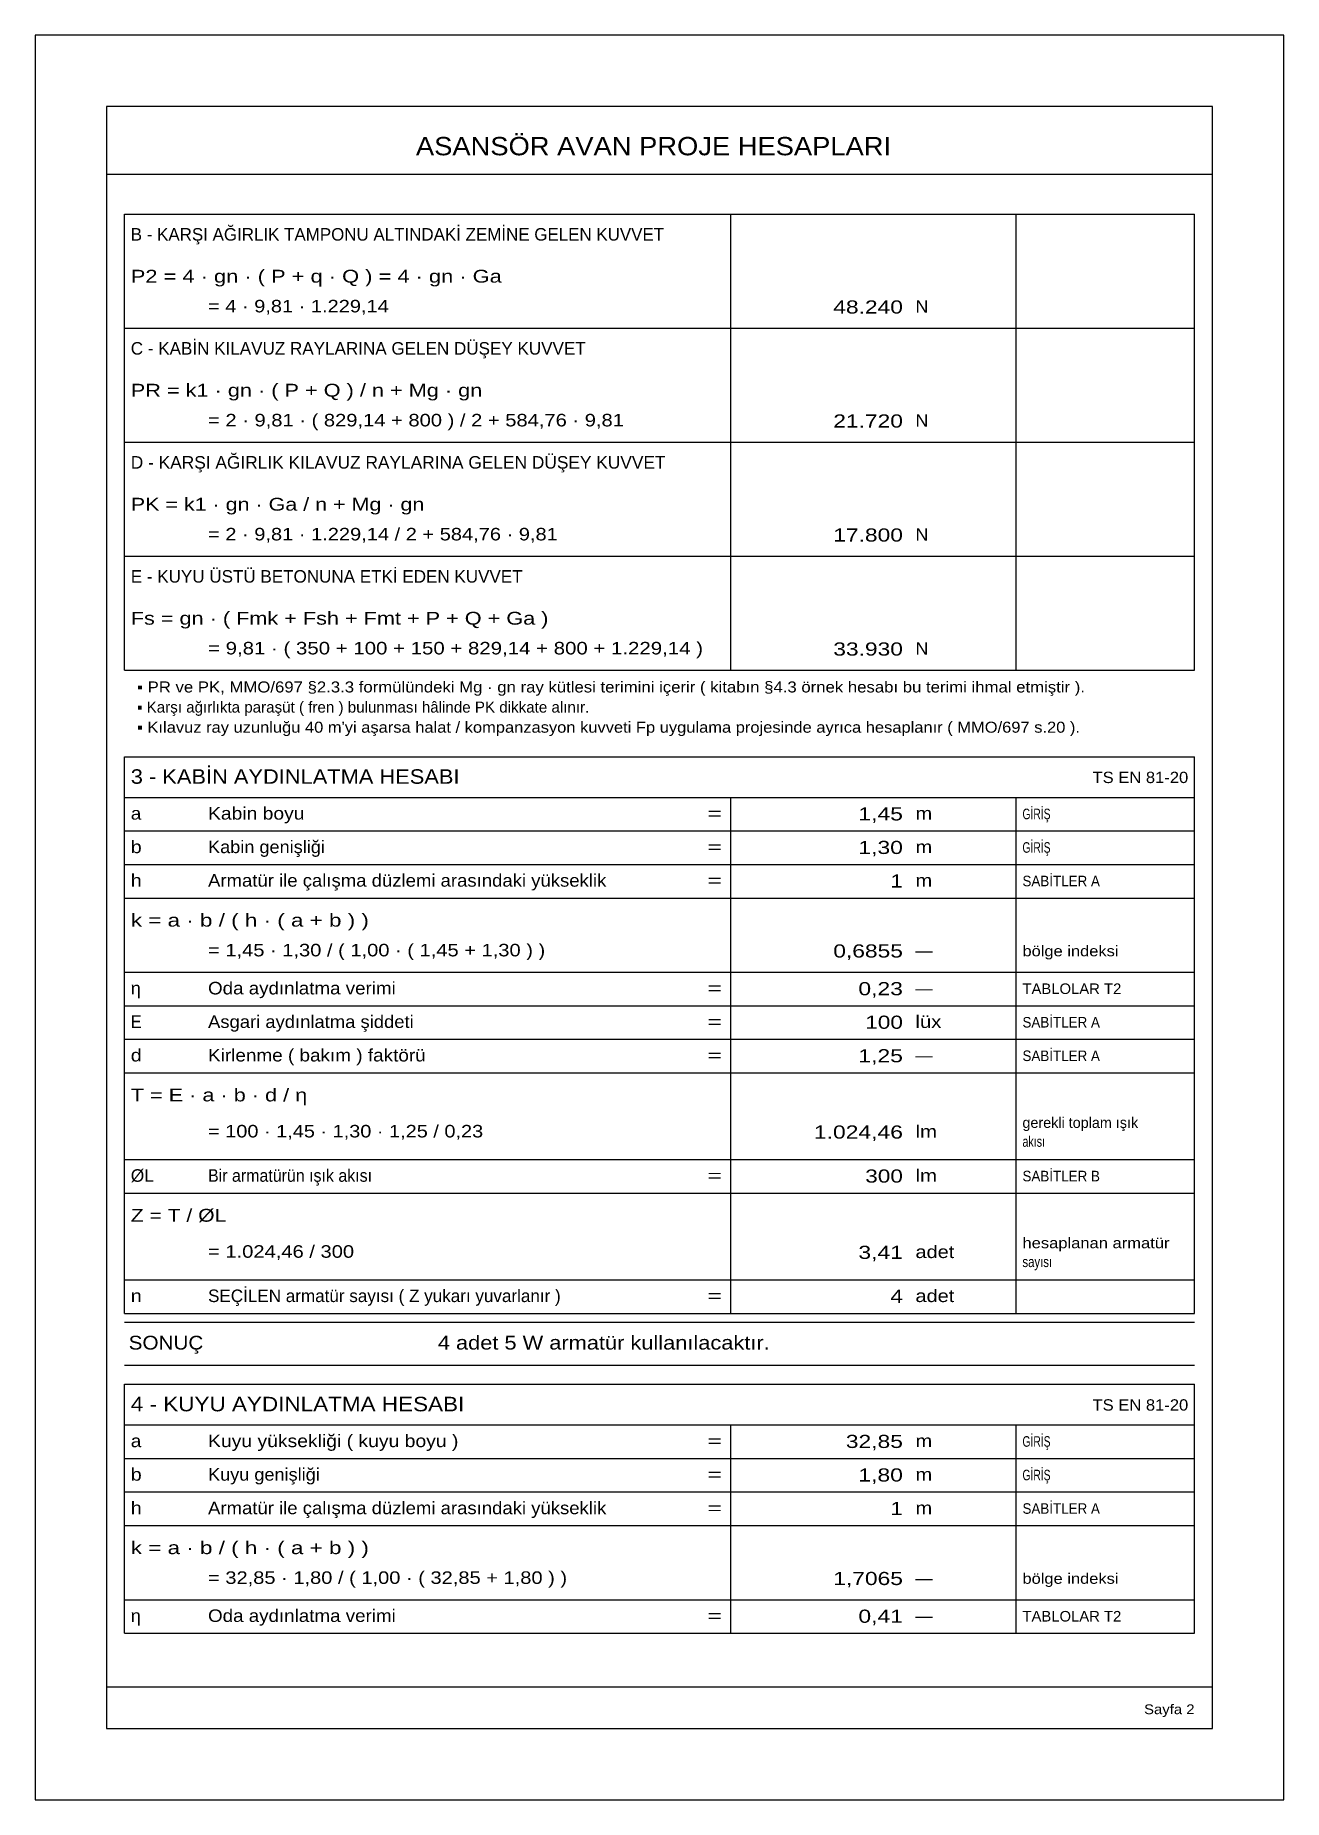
# Model space of a CAD drawing. Header units: millimetres. Extents: x 0 to 1750, y 0 to 297.
# Drawn here: x 660 to 870, y 0 to 297 of the extents above; entities that cross this region are included whole.
import ezdxf

# ---------------------------------------------------------------- set-up
doc = ezdxf.new("R2010")
doc.units = ezdxf.units.MM
for name, color, linetype in [('AVAN-A4', 8, 'Continuous'), ('AVAN-CIZGI', 7, 'Continuous'), ('AVAN-YAZI', 7, 'Continuous')]:
    doc.layers.add(name, color=color, linetype=linetype)
doc.styles.add('AVAN', font='arial.ttf')
doc.styles.add('AVAN-KALIN', font='arial.ttf')

msp = doc.modelspace()

# ---------------------------------------------------------------- texts
at = {"layer": 'AVAN-YAZI'}
for s, height, style, width, p in [('ASANSÖR AVAN PROJE HESAPLARI', 3.086, 'AVAN-KALIN', 1.066, (724.0278, 276.8)), ('B - KARŞI AĞIRLIK TAMPONU ALTINDAKİ ZEMİNE GELEN KUVVET', 2.109, 'AVAN', 0.9666, (676.0583, 262.4383)), ('P2 = 4 · gn · ( P + q · Q ) = 4 · gn · Ga', 2.16, 'AVAN-KALIN', 1.2183, (676.0583, 255.3651)), ('= 4 · 9,81 · 1.229,14', 2.109, 'AVAN', 1.1423, (689.0583, 250.3557)), ('48.240', 2.212, 'AVAN-KALIN', 1.2394, (794.2343, 250.1617)), ('N', 2.109, 'AVAN', 1.0176, (808.0583, 250.3028)), ('C - KABİN KILAVUZ RAYLARINA GELEN DÜŞEY KUVVET', 2.109, 'AVAN', 0.9739, (676.0583, 243.2472)), ('PR = k1 · gn · ( P + Q ) / n + Mg · gn', 2.16, 'AVAN-KALIN', 1.2097, (676.0583, 236.174)), ('= 2 · 9,81 · ( 829,14 + 800 ) / 2 + 584,76 · 9,81', 2.109, 'AVAN', 1.1498, (689.0583, 231.1646)), ('21.720', 2.212, 'AVAN-KALIN', 1.2394, (794.2343, 230.9706)), ('N', 2.109, 'AVAN', 1.0176, (808.0583, 231.1117)), ('D - KARŞI AĞIRLIK KILAVUZ RAYLARINA GELEN DÜŞEY KUVVET', 2.109, 'AVAN', 0.9883, (676.0583, 224.0561)), ('PK = k1 · gn · Ga / n + Mg · gn', 2.16, 'AVAN-KALIN', 1.197, (676.0583, 216.9829)), ('= 2 · 9,81 · 1.229,14 / 2 + 584,76 · 9,81', 2.109, 'AVAN', 1.144, (689.0583, 211.9735)), ('17.800', 2.212, 'AVAN-KALIN', 1.2394, (794.2343, 211.7794)), ('N', 2.109, 'AVAN', 1.0176, (808.0583, 211.9206)), ('E - KUYU ÜSTÜ BETONUNA ETKİ EDEN KUVVET', 2.109, 'AVAN', 0.9726, (676.0583, 204.865)), ('Fs = gn · ( Fmk + Fsh + Fmt + P + Q + Ga )', 2.16, 'AVAN-KALIN', 1.2076, (676.0583, 197.7918)), ('= 9,81 · ( 350 + 100 + 150 + 829,14 + 800 + 1.229,14 )', 2.109, 'AVAN', 1.1658, (689.0583, 192.7824)), ('33.930', 2.212, 'AVAN-KALIN', 1.2394, (794.2343, 192.5883)), ('N', 2.109, 'AVAN', 1.0176, (808.0583, 192.7294)), ('▪ PR ve PK, MMO/697 §2.3.3 formülündeki Mg · gn ray kütlesi terimini içerir ( kitabın §4.3 örnek hesabı bu terimi ihmal etmiştir ).', 1.852, 'AVAN', 1.088, (677.1167, 186.3789)), ('▪ Karşı ağırlıkta paraşüt ( fren ) bulunması hâlinde PK dikkate alınır.', 1.852, 'AVAN', 0.9846, (677.1167, 182.9922)), ("▪ Kılavuz ray uzunluğu 40 m'yi aşarsa halat / kompanzasyon kuvveti Fp uygulama projesinde ayrıca hesaplanır ( MMO/697 s.20 ).", 1.852, 'AVAN', 1.0712, (677.1167, 179.6056)), ('3 - KABİN AYDINLATMA HESABI', 2.443, 'AVAN-KALIN', 1.0761, (676.0583, 171.008)), ('TS EN 81-20', 1.903, 'AVAN', 1.0479, (837.8424, 171.1315)), ('a', 2.109, 'AVAN', 1.0825, (676.0583, 164.9755)), ('Kabin boyu', 2.109, 'AVAN', 1.1003, (689.0583, 164.9755)), ('=', 2.109, 'AVAN', 1.4092, (773.0583, 164.9755)), ('1,45', 2.212, 'AVAN-KALIN', 1.2453, (798.4562, 164.8344)), ('m', 2.109, 'AVAN', 1.1486, (808.0583, 164.9755)), ('GİRİŞ', 1.775, 'AVAN', 0.6995, (826.0584, 165.0461)), ('b', 2.109, 'AVAN', 1.1213, (676.0583, 159.3311)), ('Kabin genişliği', 2.109, 'AVAN', 1.0348, (689.0583, 159.3311)), ('=', 2.109, 'AVAN', 1.4092, (773.0583, 159.3311)), ('1,30', 2.212, 'AVAN-KALIN', 1.2453, (798.4562, 159.19)), ('m', 2.109, 'AVAN', 1.1486, (808.0583, 159.3311)), ('GİRİŞ', 1.775, 'AVAN', 0.6995, (826.0584, 159.4017)), ('h', 2.109, 'AVAN', 1.1196, (676.0583, 153.6867)), ('Armatür ile çalışma düzlemi arasındaki yükseklik', 2.109, 'AVAN', 1.0574, (689.0583, 153.6867)), ('=', 2.109, 'AVAN', 1.4092, (773.0583, 153.6867)), ('1', 2.212, 'AVAN-KALIN', 1.2291, (803.8307, 153.5455)), ('m', 2.109, 'AVAN', 1.1486, (808.0583, 153.6867)), ('SABİTLER A', 1.775, 'AVAN', 0.909, (826.0584, 153.7572)), ('k = a · b / ( h · ( a + b ) )', 2.16, 'AVAN-KALIN', 1.2508, (676.0583, 146.9662)), ('= 1,45 · 1,30 / ( 1,00 · ( 1,45 + 1,30 ) )', 2.109, 'AVAN', 1.1468, (689.0583, 141.9568)), ('0,6855', 2.212, 'AVAN-KALIN', 1.2394, (794.2343, 141.7628)), ('—', 2.109, 'AVAN', 0.9822, (808.0583, 141.9039)), ('bölge indeksi', 1.775, 'AVAN', 1.1161, (826.0584, 141.9744)), ('η', 2.109, 'AVAN', 1.0323, (676.0583, 135.5539)), ('Oda aydınlatma verimi', 2.109, 'AVAN', 1.0714, (689.0583, 135.5539)), ('=', 2.109, 'AVAN', 1.4092, (773.0583, 135.5539)), ('0,23', 2.212, 'AVAN-KALIN', 1.2453, (798.4562, 135.4128)), ('TABLOLAR T2', 1.775, 'AVAN', 1.0053, (826.0584, 135.6244)), ('—', 2.109, 'AVAN', 0.9822, (808.0583, 135.5539)), ('E', 2.109, 'AVAN', 0.9304, (676.0583, 129.9094)), ('Asgari aydınlatma şiddeti', 2.109, 'AVAN', 1.0511, (689.0583, 129.9094)), ('=', 2.109, 'AVAN', 1.4092, (773.0583, 129.9094)), ('100', 2.212, 'AVAN-KALIN', 1.2291, (799.6087, 129.7683)), ('lüx', 2.109, 'AVAN', 1.1554, (808.0583, 129.9094)), ('SABİTLER A', 1.775, 'AVAN', 0.909, (826.0584, 129.98)), ('d', 2.109, 'AVAN', 1.1213, (676.0583, 124.265)), ('Kirlenme ( bakım ) faktörü', 2.109, 'AVAN', 1.0803, (689.0583, 124.265)), ('=', 2.109, 'AVAN', 1.4092, (773.0583, 124.265)), ('1,25', 2.212, 'AVAN-KALIN', 1.2453, (798.4562, 124.1239)), ('—', 2.109, 'AVAN', 0.9822, (808.0583, 124.265)), ('SABİTLER A', 1.775, 'AVAN', 0.909, (826.0584, 124.3355)), ('T = E · a · b · d / η', 2.16, 'AVAN-KALIN', 1.2083, (676.0583, 117.5446)), ('= 100 · 1,45 · 1,30 · 1,25 / 0,23', 2.109, 'AVAN', 1.1372, (689.0583, 111.4768)), ('1.024,46', 2.212, 'AVAN-KALIN', 1.2453, (790.9708, 111.2828)), ('lm', 2.109, 'AVAN', 1.1655, (808.0583, 111.4239)), ('gerekli toplam ışık', 1.775, 'AVAN', 0.9738, (826.0584, 113.0819)), ('akısı', 1.775, 'AVAN', 0.7239, (826.0584, 109.9069)), ('ØL', 2.109, 'AVAN', 0.9897, (676.0583, 104.0155)), ('Bir armatürün ışık akısı', 2.109, 'AVAN', 0.9109, (689.0583, 104.0155)), ('=', 2.109, 'AVAN', 1.4092, (773.0583, 104.0155)), ('300', 2.212, 'AVAN-KALIN', 1.2291, (799.6087, 103.8744)), ('lm', 2.109, 'AVAN', 1.1655, (808.0583, 104.0155)), ('SABİTLER B', 1.775, 'AVAN', 0.9093, (826.0584, 104.0861)), ('Z = T / ØL', 2.16, 'AVAN-KALIN', 1.1761, (676.0583, 97.2951)), ('= 1.024,46 / 300', 2.109, 'AVAN', 1.1492, (689.0583, 91.2273)), ('3,41', 2.212, 'AVAN-KALIN', 1.2453, (798.4562, 91.0333)), ('adet', 2.109, 'AVAN', 1.1381, (808.0583, 91.1744)), ('hesaplanan armatür', 1.775, 'AVAN', 1.1215, (826.0584, 92.8325)), ('sayısı', 1.775, 'AVAN', 0.7692, (826.0584, 89.6575)), ('SEÇİLEN armatür sayısı ( Z yukarı yuvarlanır )', 2.109, 'AVAN', 0.9741, (689.0583, 83.7661)), ('n', 2.109, 'AVAN', 1.1196, (676.0583, 83.7661)), ('=', 2.109, 'AVAN', 1.4092, (773.0583, 83.7661)), ('4', 2.212, 'AVAN-KALIN', 1.2291, (803.8307, 83.625)), ('adet', 2.109, 'AVAN', 1.1381, (808.0583, 83.7661)), ('SONUÇ', 2.315, 'AVAN-KALIN', 1.0752, (675.7056, 75.775)), ('4 adet 5 W armatür kullanılacaktır.', 2.315, 'AVAN-KALIN', 1.1339, (727.7056, 75.775)), ('4 - KUYU AYDINLATMA HESABI', 2.443, 'AVAN-KALIN', 1.1081, (676.0583, 65.3783)), ('TS EN 81-20', 1.903, 'AVAN', 1.0479, (837.8424, 65.5018)), ('a', 2.109, 'AVAN', 1.0825, (676.0583, 59.3458)), ('Kuyu yüksekliği ( kuyu boyu )', 2.109, 'AVAN', 1.1039, (689.0583, 59.3458)), ('=', 2.109, 'AVAN', 1.4092, (773.0583, 59.3458)), ('32,85', 2.212, 'AVAN-KALIN', 1.2417, (796.3452, 59.2047)), ('m', 2.109, 'AVAN', 1.1486, (808.0583, 59.3458)), ('GİRİŞ', 1.775, 'AVAN', 0.6995, (826.0584, 59.4164)), ('b', 2.109, 'AVAN', 1.1213, (676.0583, 53.7014)), ('Kuyu genişliği', 2.109, 'AVAN', 1.0338, (689.0583, 53.7014)), ('=', 2.109, 'AVAN', 1.4092, (773.0583, 53.7014)), ('1,80', 2.212, 'AVAN-KALIN', 1.2453, (798.4562, 53.5603)), ('m', 2.109, 'AVAN', 1.1486, (808.0583, 53.7014)), ('GİRİŞ', 1.775, 'AVAN', 0.6995, (826.0584, 53.7719)), ('h', 2.109, 'AVAN', 1.1196, (676.0583, 48.0569)), ('Armatür ile çalışma düzlemi arasındaki yükseklik', 2.109, 'AVAN', 1.0574, (689.0583, 48.0569)), ('=', 2.109, 'AVAN', 1.4092, (773.0583, 48.0569)), ('1', 2.212, 'AVAN-KALIN', 1.2291, (803.8307, 47.9158)), ('m', 2.109, 'AVAN', 1.1486, (808.0583, 48.0569)), ('SABİTLER A', 1.775, 'AVAN', 0.909, (826.0584, 48.1275)), ('k = a · b / ( h · ( a + b ) )', 2.16, 'AVAN-KALIN', 1.2508, (676.0583, 41.3365)), ('= 32,85 · 1,80 / ( 1,00 · ( 32,85 + 1,80 ) )', 2.109, 'AVAN', 1.1454, (689.0583, 36.3271)), ('1,7065', 2.212, 'AVAN-KALIN', 1.2394, (794.2343, 36.1331)), ('—', 2.109, 'AVAN', 0.9822, (808.0583, 36.2742)), ('bölge indeksi', 1.775, 'AVAN', 1.1161, (826.0584, 36.3447)), ('η', 2.109, 'AVAN', 1.0323, (676.0583, 29.9242)), ('Oda aydınlatma verimi', 2.109, 'AVAN', 1.0714, (689.0583, 29.9242)), ('=', 2.109, 'AVAN', 1.4092, (773.0583, 29.9242)), ('0,41', 2.212, 'AVAN-KALIN', 1.2453, (798.4562, 29.7831)), ('—', 2.109, 'AVAN', 0.9822, (808.0583, 29.9242)), ('TABLOLAR T2', 1.775, 'AVAN', 1.0053, (826.0584, 29.9947)), ('Sayfa 2', 1.646, 'AVAN', 1.0886, (846.5146, 14.4))]:
    msp.add_text(s, height=height, dxfattribs=dict(at, style=style, width=width)).set_placement(p)

# ---------------------------------------------------------------- linework, layer by layer
at = {"layer": 'AVAN-A4'}
msp.add_lwpolyline([(660, 0), (870, 0), (870, 297), (660, 297)], close=True, dxfattribs=at)
at = {"layer": 'AVAN-CIZGI'}
for p, q in [((858, 285), (672, 285)), ((672, 285), (672, 12)), ((858, 12), (858, 285)), ((672, 273.6), (858, 273.6)), ((675, 209.31), (675, 266.8833)), ((675, 266.8833), (855, 266.8833)), ((777, 209.31), (777, 266.8833)), ((825, 209.31), (825, 266.8833)), ((855, 209.31), (855, 266.8833)), ((675, 247.6922), (855, 247.6922)), ((675, 228.5011), (855, 228.5011)), ((675, 209.31), (855, 209.31)), ((675, 209.31), (855, 209.31)), ((675, 209.31), (855, 209.31)), ((675, 190.1189), (675, 209.31)), ((777, 190.1189), (777, 209.31)), ((825, 190.1189), (825, 209.31)), ((855, 190.1189), (855, 209.31)), ((675, 190.1189), (855, 190.1189)), ((675, 190.1189), (855, 190.1189)), ((675, 175.5589), (855, 175.5589)), ((675, 168.715), (675, 175.5589)), ((675, 175.5589), (855, 175.5589)), ((855, 168.715), (855, 175.5589)), ((675, 168.715), (855, 168.715)), ((675, 168.715), (855, 168.715)), ((675, 163.0705), (675, 168.715)), ((777, 163.0705), (777, 168.715)), ((825, 163.0705), (825, 168.715)), ((855, 163.0705), (855, 168.715)), ((675, 163.0705), (855, 163.0705)), ((675, 163.0705), (855, 163.0705)), ((675, 163.0705), (855, 163.0705)), ((675, 87.5055), (675, 163.0705)), ((777, 87.5055), (777, 163.0705)), ((825, 87.5055), (825, 163.0705)), ((855, 87.5055), (855, 163.0705)), ((675, 157.4261), (855, 157.4261)), ((675, 151.7817), (855, 151.7817)), ((675, 139.2933), (855, 139.2933)), ((675, 133.6489), (855, 133.6489)), ((675, 128.0044), (855, 128.0044)), ((675, 122.36), (855, 122.36)), ((675, 107.755), (855, 107.755)), ((675, 102.1105), (855, 102.1105)), ((675, 87.5055), (855, 87.5055)), ((675, 87.5055), (855, 87.5055)), ((675, 87.5055), (855, 87.5055)), ((675, 81.8611), (675, 87.5055)), ((777, 81.8611), (777, 87.5055)), ((825, 81.8611), (825, 87.5055)), ((855, 81.8611), (855, 87.5055)), ((675, 81.8611), (855, 81.8611)), ((675, 81.8611), (855, 81.8611)), ((675, 80.3611), (855, 80.3611)), ((675, 73.1292), (855, 73.1292)), ((675, 69.9292), (855, 69.9292)), ((675, 63.0853), (675, 69.9292)), ((675, 69.9292), (855, 69.9292)), ((855, 63.0853), (855, 69.9292)), ((675, 63.0853), (855, 63.0853)), ((675, 63.0853), (855, 63.0853)), ((675, 57.4408), (675, 63.0853)), ((777, 57.4408), (777, 63.0853)), ((825, 57.4408), (825, 63.0853)), ((855, 57.4408), (855, 63.0853)), ((675, 57.4408), (855, 57.4408)), ((675, 57.4408), (855, 57.4408)), ((675, 57.4408), (855, 57.4408)), ((675, 28.0192), (675, 57.4408)), ((777, 28.0192), (777, 57.4408)), ((825, 28.0192), (825, 57.4408)), ((855, 28.0192), (855, 57.4408)), ((675, 51.7964), (855, 51.7964)), ((675, 46.1519), (855, 46.1519)), ((675, 33.6636), (855, 33.6636)), ((675, 28.0192), (855, 28.0192)), ((672, 19), (858, 19)), ((672, 12), (858, 12))]:
    msp.add_line(p, q, dxfattribs=at)

msp.set_redraw_order([(e.dxf.handle, doc.entitydb.next_handle()) for e in msp.query("TEXT MTEXT ATTDEF DIMENSION ARC_DIMENSION")])  # texts and dimensions are drawn at this point

doc.saveas('drawing.dxf')
